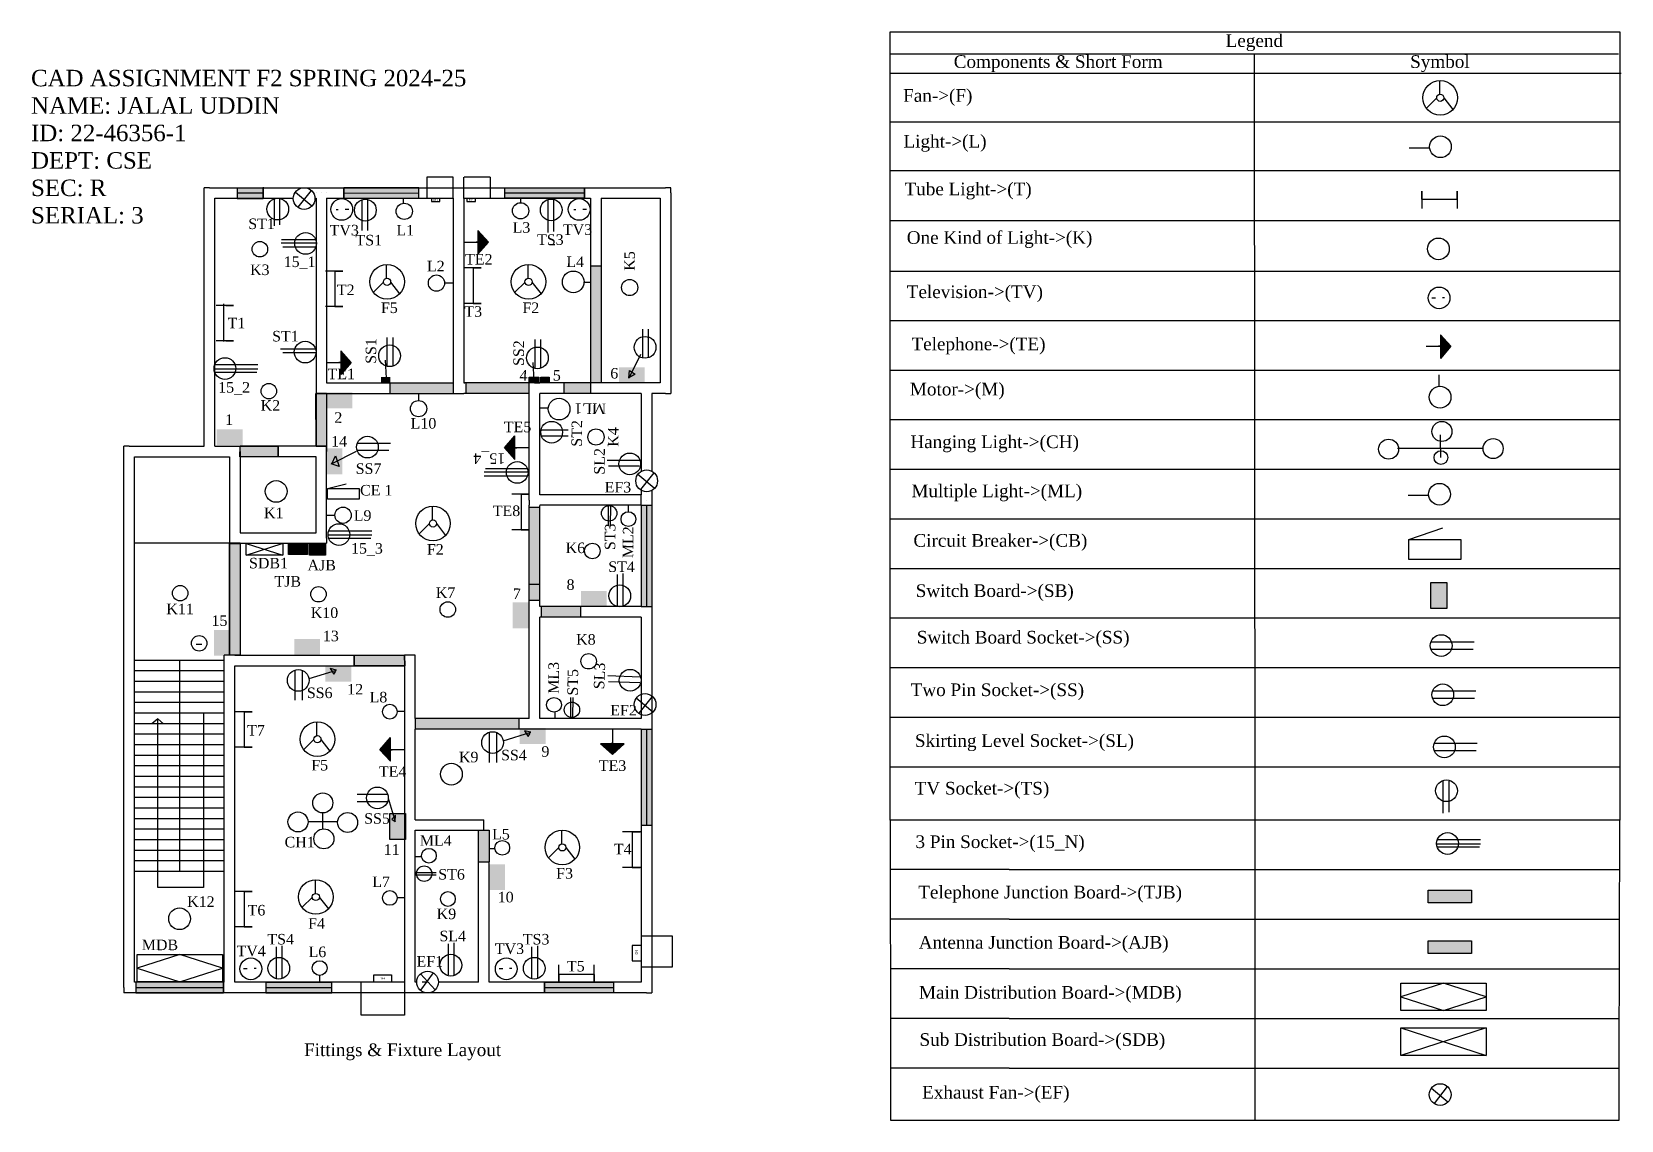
# Model space of a CAD drawing. Header units: inches. Extents: x 781 to 2287, y 288 to 1320.
import ezdxf

# ---------------------------------------------------------------- set-up
doc = ezdxf.new("R2010")
doc.units = ezdxf.units.IN
doc.header["$MEASUREMENT"] = 0
doc.linetypes.add('DASHED', pattern=[0.75, 0.5, -0.25])
doc.styles.get("Standard").update_dxf_attribs({"font": 'Arial.ttf'})

msp = doc.modelspace()

# ---------------------------------------------------------------- texts
at = {"attachment_point": 1}
for s, insert, char_height, width in [('{\\fTimes New Roman|b0|i0|c0|p18;Legend}', (1912.3, 1317.2), 12, 55.5), ('{\\fTimes New Roman|b0|i0|c0|p18;Components & Short Form}', (1654.7, 1297.3), 12, 209.528), ('{\\fTimes New Roman|b0|i0|c0|p18;Symbol}', (2087.1, 1297.3), 12, 209.528), ('{\\fTimes New Roman|b0|i0|c0|p18;Fan->(F)}', (1606.8, 1265.2), 12, 55.5), ('{\\fTimes New Roman|b0|i0|c0|p18;Light->(L)}', (1607.1, 1221.8), 12, 59.568), ('{\\fTimes New Roman|b0|i0|c0|p18;Tube Light->(T)}', (1608.1, 1176.6), 12, 134.107), ('{\\fTimes New Roman|b0|i0|c0|p18;M1}', (1161.8, 1161.2), 2, 18.888), ('{\\fTimes New Roman|b0|i0|c0|p18;M2}', (1195.3, 1161.4), 2, 18.888), ('{\\fTimes New Roman|b0|i0|c0|p18;ST1}', (986.4, 1142.6), 10, 31.659), ('{\\fTimes New Roman|b0|i0|c0|p18;TV3}', (1063.5, 1136.6), 10, 31.659), ('{\\fTimes New Roman|b0|i0|c0|p18;L1}', (1126.7, 1136.5), 10, 31.659), ('{\\fTimes New Roman|b0|i0|c0|p18;L3}', (1236.8, 1139.1), 10, 31.659), ('{\\fTimes New Roman|b0|i0|c0|p18;TV3}', (1284.5, 1137.1), 10, 31.659), ('{\\fTimes New Roman|b0|i0|c0|p18;One Kind of Light->(K)}', (1610.2, 1130.6), 12, 226.158), ('{\\fTimes New Roman|b0|i0|c0|p18;TS1}', (1088, 1127.1), 10, 31.659), ('{\\fTimes New Roman|b0|i0|c0|p18;TS3}', (1260, 1127.6), 10, 31.659), ('{\\fTimes New Roman|b0|i0|c0|p18;15_1}', (1019.9, 1106.6), 10, 31.659), ('{\\fTimes New Roman|b0|i0|c0|p18;L2}', (1155.7, 1102.5), 10, 31.659), ('{\\fTimes New Roman|b0|i0|c0|p18;TE2}', (1191.8, 1109), 10, 15.5), ('{\\fTimes New Roman|b0|i0|c0|p18;K3}', (988.1, 1099), 10, 15.5), ('{\\fTimes New Roman|b0|i0|c0|p18;T2}', (1070.3, 1080), 10, 15.5), ('{\\fTimes New Roman|b0|i0|c0|p18;Television->(TV)}', (1610.2, 1079.2), 12, 134.107), ('{\\fTimes New Roman|b0|i0|c0|p18;F5}', (1112.1, 1063), 10, 15.5), ('{\\fTimes New Roman|b0|i0|c0|p18;T3}', (1191.1, 1059.5), 10, 15.5), ('{\\fTimes New Roman|b0|i0|c0|p18;F2}', (1246.1, 1063), 10, 15.5), ('{\\fTimes New Roman|b0|i0|c0|p18;T1}', (966.8, 1048.5), 10, 15.5), ('{\\fTimes New Roman|b0|i0|c0|p18;ST1}', (1009, 1036.1), 10, 31.659), ('{\\fTimes New Roman|b0|i0|c0|p18;Telephone->(TE)}', (1614.7, 1029.7), 12, 134.107), ('{\\fTimes New Roman|b0|i0|c0|p18;TE1}', (1061.5, 1000.3), 10, 15.5), ('{\\fTimes New Roman|b0|i0|c0|p18;15_2}', (957.9, 987.6), 10, 31.659), ('{\\fTimes New Roman|b0|i0|c0|p18;Motor->(M)}', (1613.2, 986.9), 12, 134.107), ('{\\fTimes New Roman|b0|i0|c0|p18;K2}', (998.1, 970.5), 10, 15.5), ('{\\fTimes New Roman|b0|i0|c0|p18;L10}', (1140.2, 953.5), 10, 31.659), ('{\\fTimes New Roman|b0|i0|c0|p18;TE5}', (1228.5, 950.1), 10, 15.5), ('{\\fTimes New Roman|b0|i0|c0|p18;Hanging Light->(CH)}', (1613.6, 937), 12, 156.961), ('{\\fTimes New Roman|b0|i0|c0|p18;SS7}', (1088.2, 910.6), 10, 31.659), ('{\\fTimes New Roman|b0|i0|c0|p18;CE 1}', (1092.3, 890.1), 10, 31.659), ('{\\fTimes New Roman|b0|i0|c0|p18;EF3}', (1324, 893), 10, 15.5), ('{\\fTimes New Roman|b0|i0|c0|p18;Multiple Light->(ML)}', (1614.6, 890.5), 12, 159.247), ('{\\fTimes New Roman|b0|i0|c0|p18;K1}', (1001.3, 868.6), 10, 31.659), ('{\\fTimes New Roman|b0|i0|c0|p18;L9}', (1086.3, 866.1), 10, 31.659), ('{\\fTimes New Roman|b0|i0|c0|p18;TE8}', (1218, 870.6), 10, 15.5), ('{\\fTimes New Roman|b0|i0|c0|p18;Circuit Breaker->(CB)}', (1616.5, 843.5), 12, 163.818), ('{\\fTimes New Roman|b0|i0|c0|p18;15_3}', (1083.7, 835), 10, 31.659), ('{\\fTimes New Roman|b0|i0|c0|p18;F2}', (1155.6, 834), 10, 15.5), ('{\\fTimes New Roman|b0|i0|c0|p18;K6}', (1287.1, 835.5), 10, 15.5), ('{\\fTimes New Roman|b0|i0|c0|p18;SDB1}', (987.1, 821), 10, 31.659), ('{\\fTimes New Roman|b0|i0|c0|p18;AJB}', (1042.5, 819.1), 10, 16.355), ('{\\fTimes New Roman|b0|i0|c0|p18;ST4}', (1327.4, 817.6), 10, 31.659), ('{\\fTimes New Roman|b0|i0|c0|p18;TJB}', (1011.2, 803.7), 10, 16.355), ('{\\fTimes New Roman|b0|i0|c0|p18;8}', (1287.9, 800.6), 10, 31.659), ('{\\fTimes New Roman|b0|i0|c0|p18;K7}', (1164.1, 793), 10, 15.5), ('{\\fTimes New Roman|b0|i0|c0|p18;Switch Board->(SB)}', (1618.7, 795.9), 12, 163.818), ('{\\fTimes New Roman|b0|i0|c0|p18;K11}', (908.8, 777.6), 10, 15.5), ('{\\fTimes New Roman|b0|i0|c0|p18;K10}', (1045.6, 774), 10, 15.5), ('{\\fTimes New Roman|b0|i0|c0|p18;15}', (951.6, 766.5), 10, 15.5), ('{\\fTimes New Roman|b0|i0|c0|p18;13}', (1057.1, 752), 10, 15.5), ('{\\fTimes New Roman|b0|i0|c0|p18;K8}', (1297, 748.7), 10, 15.5), ('{\\fTimes New Roman|b0|i0|c0|p18;Switch Board Socket->(SS)}', (1619.7, 751.8), 12, 195.814), ('{\\fTimes New Roman|b0|i0|c0|p18;SS6}', (1041.9, 698.1), 10, 15.5), ('{\\fTimes New Roman|b0|i0|c0|p18;12}', (1080.1, 701.5), 10, 15.5), ('{\\fTimes New Roman|b0|i0|c0|p18;L8}', (1101.3, 694), 10, 15.5), ('{\\fTimes New Roman|b0|i0|c0|p18;Two Pin Socket->(SS)}', (1613.9, 702), 12, 195.814), ('{\\fTimes New Roman|b0|i0|c0|p18;EF2}', (1329.3, 681.6), 10, 34.402), ('{\\fTimes New Roman|b0|i0|c0|p18;T7}', (985.3, 662.5), 10, 15.5), ('{\\fTimes New Roman|b0|i0|c0|p18;Skirting Level Socket->(SL)}', (1617.9, 653.8), 12, 201.908), ('{\\fTimes New Roman|b0|i0|c0|p18;K9}', (1186, 637.2), 10, 15.5), ('{\\fTimes New Roman|b0|i0|c0|p18;SS4}', (1225.9, 639.1), 10, 15.5), ('{\\fTimes New Roman|b0|i0|c0|p18;9}', (1264.1, 642.5), 10, 15.5), ('{\\fTimes New Roman|b0|i0|c0|p18;F5}', (1046.1, 629.5), 10, 15.5), ('{\\fTimes New Roman|b0|i0|c0|p18;TE4}', (1110.2, 623.5), 10, 15.5), ('{\\fTimes New Roman|b0|i0|c0|p18;TE3}', (1318.5, 629.1), 10, 15.5), ('{\\fTimes New Roman|b0|i0|c0|p18;TV Socket->(TS)}', (1617.7, 608.7), 12, 201.908), ('{\\fTimes New Roman|b0|i0|c0|p18;SS5}', (1096.2, 579), 10, 15.5), ('{\\fTimes New Roman|b0|i0|c0|p18;ML4}', (1148.9, 558.1), 10, 31.659), ('{\\fTimes New Roman|b0|i0|c0|p18;L5}', (1217.4, 564.1), 10, 31.659), ('{\\fTimes New Roman|b0|i0|c0|p18;3 Pin Socket->(15_N)}', (1618.5, 558), 12, 201.908), ('{\\fTimes New Roman|b0|i0|c0|p18;CH1}', (1020.8, 556.6), 10, 15.5), ('{\\fTimes New Roman|b0|i0|c0|p18;11}', (1114.7, 549.5), 10, 15.5), ('{\\fTimes New Roman|b0|i0|c0|p18;T4}', (1332.8, 550), 10, 15.5), ('{\\fTimes New Roman|b0|i0|c0|p18;F3}', (1278.1, 527), 10, 15.5), ('{\\fTimes New Roman|b0|i0|c0|p18;L7}', (1103.8, 519), 10, 15.5), ('{\\fTimes New Roman|b0|i0|c0|p18;ST6}', (1166.4, 526.1), 10, 31.659), ('{\\fTimes New Roman|b0|i0|c0|p18;K12}', (928.5, 500.2), 10, 15.5), ('{\\fTimes New Roman|b0|i0|c0|p18;10}', (1222.7, 504.5), 10, 31.659), ('{\\fTimes New Roman|b0|i0|c0|p18;Telephone Junction Board->(TJB)}', (1621.1, 510.2), 12, 246.544), ('{\\fTimes New Roman|b0|i0|c0|p18;T6}', (985.8, 492.1), 10, 15.5), ('{\\fTimes New Roman|b0|i0|c0|p18;K9}', (1164.9, 488.6), 10, 31.659), ('{\\fTimes New Roman|b0|i0|c0|p18;F4}', (1043.1, 479.5), 10, 15.5), ('{\\fTimes New Roman|b0|i0|c0|p18;SL4}', (1167.5, 467.6), 10, 31.659), ('{\\fTimes New Roman|b0|i0|c0|p18;MDB}', (885.5, 459.2), 10, 15.5), ('{\\fTimes New Roman|b0|i0|c0|p18;TV4}', (975.3, 453.5), 10, 31.659), ('{\\fTimes New Roman|b0|i0|c0|p18;TS4}', (1004.5, 464.6), 10, 31.659), ('{\\fTimes New Roman|b0|i0|c0|p18;L6}', (1043.5, 452.6), 10, 31.659), ('{\\fTimes New Roman|b0|i0|c0|p18;TV3}', (1220, 455.6), 10, 31.659), ('{\\fTimes New Roman|b0|i0|c0|p18;TS3}', (1246.5, 464.6), 10, 31.659), ('{\\fTimes New Roman|b0|i0|c0|p18;Antenna Junction Board->(AJB)}', (1621.5, 462.6), 12, 246.544), ('{\\fTimes New Roman|b0|i0|c0|p18;EF1}', (1145.8, 443.6), 10, 1.876), ('{\\fTimes New Roman|b0|i0|c0|p18;T5}', (1288.3, 439), 10, 15.5), ('{\\fTimes New Roman|b0|i0|c0|p18;M4}', (1111.7, 423.4), 2, 18.888), ('{\\fTimes New Roman|b0|i0|c0|p18;Main Distribution Board->(MDB)}', (1621.8, 415.2), 12, 246.544), ('{\\fTimes New Roman|b0|i0|c0|p18;Sub Distribution Board->(SDB)}', (1622.3, 370.5), 12, 246.544), ('{\\fTimes New Roman|b0|i0|c0|p18;Fittings & Fixture Layout}', (1039.2, 360.8), 12, 405.912), ('{\\fTimes New Roman|b0|i0|c0|p18;Exhaust Fan->(EF)}', (1624.8, 320.5), 12, 246.544)]:
    msp.add_mtext(s, dxfattribs=dict(at, insert=insert, char_height=char_height, width=width))
at = {"insert": (780.6, 1283.5), "char_height": 15.6, "attachment_point": 1}
msp.add_mtext('{\\fTimes New Roman|b0|i0|c0|p18;\\C1;CAD ASSIGNMENT F2 SPRING 2024-25\\PNAME: \\C250;JALAL UDDIN\\P\\C1;ID: \\C250;22-46356-1\\P\\C1;DEPT: \\C250;CSE\\P\\C1;SEC:\\C250; R\\C1;\\PSERIAL: \\C250;3}', dxfattribs=at)
at = {"attachment_point": 1}
for s, insert, char_height, width, rotation in [('{\\fTimes New Roman|b0|i0|c0|p18;L4}', (1287.8, 1106.7), 10, 31.659, 359.4838), ('{\\fTimes New Roman|b0|i0|c0|p18;K5}', (1342.5, 1093.2), 10, 31.659, 89.4838), ('{\\fTimes New Roman|b0|i0|c0|p18;SS1}', (1097.5, 1004.9), 10, 31.659, 89.4838), ('{\\fTimes New Roman|b0|i0|c0|p18;SS2}', (1237.5, 1002.9), 10, 31.659, 89.4838), ('{\\fTimes New Roman|b0|i0|c0|p18;4}', (1243.4, 999), 10, 31.659, 359.4838), ('{\\fTimes New Roman|b0|i0|c0|p18;5}', (1275, 999), 10, 31.659, 359.4838), ('{\\fTimes New Roman|b0|i0|c0|p18;6}', (1329.4, 1001), 10, 31.659, 359.4838), ('{\\fTimes New Roman|b0|i0|c0|p18;ML1}', (1325.4, 957.2), 10, 31.659, 179.4838), ('{\\fTimes New Roman|b0|i0|c0|p18;1}', (964.6, 957), 10, 31.659, 359.4838), ('{\\fTimes New Roman|b0|i0|c0|p18;2}', (1068, 959), 10, 31.659, 359.4838), ('{\\fTimes New Roman|b0|i0|c0|p18;ST2}', (1292.5, 926.4), 10, 31.659, 89.4838), ('{\\fTimes New Roman|b0|i0|c0|p18;14}', (1065, 936.5), 10, 31.659, 359.4838), ('{\\fTimes New Roman|b0|i0|c0|p18;K4}', (1327, 926.4), 10, 31.659, 89.4838), ('{\\fTimes New Roman|b0|i0|c0|p18;15_4}', (1229.9, 910), 10, 31.659, 180), ('{\\fTimes New Roman|b0|i0|c0|p18;SL2}', (1314, 899.9), 10, 31.659, 89.4838), ('{\\fTimes New Roman|b0|i0|c0|p18;ST3}', (1324, 828.4), 10, 31.659, 89.4838), ('{\\fTimes New Roman|b0|i0|c0|p18;ML2}', (1341, 820.7), 10, 31.659, 89.4838), ('{\\fTimes New Roman|b0|i0|c0|p18;7}', (1237.1, 792), 10, 31.659, 359.4838), ('{\\fTimes New Roman|b0|i0|c0|p18;ML3}', (1270.5, 692.2), 10, 31.659, 89.4838), ('{\\fTimes New Roman|b0|i0|c0|p18;ST5}', (1288.7, 690.5), 10, 31.659, 89.4838), ('{\\fTimes New Roman|b0|i0|c0|p18;SL3}', (1313.6, 696.7), 10, 31.659, 87.8389), ('{\\fTimes New Roman|b0|i0|c0|p18;M3}', (1355.2, 449.3), 2, 18.888, 270)]:
    msp.add_mtext(s, dxfattribs=dict(at, insert=insert, char_height=char_height, width=width, rotation=rotation))

# ---------------------------------------------------------------- hatches: boundary and pattern name
h = msp.add_hatch(color=256)
h.set_gradient(color1=(38, 153, 0), color2=(38, 153, 0), tint=0.48)
h.paths.add_polyline_path([(976, 1171.8), (976, 1166.8), (1000.5, 1166.8), (1000.5, 1171.8)])
h = msp.add_hatch(color=256)
h.set_gradient(color1=(38, 153, 0), color2=(38, 153, 0), tint=0.48)
h.paths.add_polyline_path([(976, 1166.8), (976, 1161.8), (1000.5, 1161.8), (1000.5, 1166.8)])
h = msp.add_hatch(color=256)
h.set_gradient(color1=(0, 153, 0), color2=(0, 153, 0), tint=0.48)
h.paths.add_polyline_path([(1148, 1166.8), (1148, 1171.8), (1077, 1171.8), (1077, 1166.7)])
h = msp.add_hatch(color=256)
h.set_gradient(color1=(0, 153, 0), color2=(0, 153, 0), tint=0.48)
h.paths.add_polyline_path([(1148, 1161.8), (1148, 1166.8), (1077, 1166.7), (1077, 1161.8)])
h = msp.add_hatch(color=256)
h.set_gradient(color1=(0, 153, 0), color2=(0, 153, 0), tint=0.48)
h.paths.add_polyline_path([(1305, 1167), (1305, 1171.8), (1229.5, 1171.8), (1229.5, 1167)])
h = msp.add_hatch(color=256)
h.set_gradient(color1=(0, 153, 0), color2=(0, 153, 0), tint=0.48)
h.paths.add_polyline_path([(1305, 1162.2), (1305, 1167), (1229.5, 1167), (1229.5, 1162.2)])
h = msp.add_hatch(color=256)
h.set_gradient(color1=(51, 51, 51), color2=(133, 133, 133), one_color=1, tint=0.52)
h.paths.add_polyline_path([(1204, 1120.2), (1214, 1120.2), (1204, 1131.2)])
h = msp.add_hatch(color=256)
h.set_gradient(color1=(51, 51, 51), color2=(133, 133, 133), one_color=1, tint=0.52)
h.paths.add_polyline_path([(1214, 1120.2), (1204, 1120.2), (1204, 1108.7)])
h = msp.add_hatch(color=256)
h.set_gradient(color1=(153, 153, 0), color2=(153, 153, 0), tint=0.48)
h.paths.add_polyline_path([(1310.6, 1034.8), (1310.6, 986.8), (1320.6, 986.8), (1320.6, 1034.8), (1320.6, 1097.7), (1310.6, 1097.7)])
h = msp.add_hatch(color=256)
h.set_gradient(color1=(51, 51, 51), color2=(133, 133, 133), one_color=1, tint=0.52)
h.paths.add_polyline_path([(2115.7, 1021.5), (2125.7, 1021.5), (2115.7, 1032.5)])
h = msp.add_hatch(color=256)
h.set_gradient(color1=(51, 51, 51), color2=(133, 133, 133), one_color=1, tint=0.52)
h.paths.add_polyline_path([(1074, 1006.2), (1084, 1006.2), (1074, 1017.2)])
h = msp.add_hatch(color=256)
h.set_gradient(color1=(51, 51, 51), color2=(133, 133, 133), one_color=1, tint=0.52)
h.paths.add_polyline_path([(2125.7, 1021.5), (2115.7, 1021.5), (2115.7, 1010)])
h = msp.add_hatch(color=256)
h.set_gradient(color1=(51, 51, 51), color2=(133, 133, 133), one_color=1, tint=0.52)
h.paths.add_polyline_path([(1084, 1006.2), (1074, 1006.2), (1074, 994.7)])
h = msp.add_hatch(color=256)
h.set_gradient(color1=(173, 173, 173), color2=(122, 122, 122), one_color=1, tint=0.48)
h.paths.add_polyline_path([(1337.5, 1001.7), (1337.5, 986.7), (1362, 986.7), (1362, 1001.7)])
h = msp.add_hatch(color=256)
h.set_gradient(color1=(173, 173, 173), color2=(122, 122, 122), one_color=1, tint=0.48)
h.paths.add_polyline_path([(1112, 987.2), (1117, 987.2), (1121, 987.2), (1121, 992.5), (1112, 992.5)])
h = msp.add_hatch(color=256)
h.set_gradient(color1=(153, 153, 0), color2=(153, 153, 0), tint=0.48)
h.paths.add_polyline_path([(1180.6, 976.9), (1180.6, 986.9), (1120.6, 986.9), (1120.6, 976.9)])
h = msp.add_hatch(color=256)
h.set_gradient(color1=(153, 153, 0), color2=(153, 153, 0), tint=0.52)
h.paths.add_polyline_path([(1192.5, 986.8), (1192.5, 976.8), (1238.6, 976.8), (1252.6, 976.8), (1252.6, 986.8), (1238.6, 986.8)])
h = msp.add_hatch(color=256)
h.set_gradient(color1=(173, 173, 173), color2=(122, 122, 122), one_color=1, tint=0.48)
h.paths.add_polyline_path([(1252.6, 986.8), (1257.6, 986.8), (1261.5, 986.8), (1261.5, 992.2), (1252.6, 992.2)])
h = msp.add_hatch(color=256)
h.set_gradient(color1=(173, 173, 173), color2=(122, 122, 122), one_color=1, tint=0.48)
h.paths.add_polyline_path([(1271.5, 986.8), (1271.5, 992.2), (1263.5, 992.2), (1263.5, 986.8)])
h = msp.add_hatch(color=256)
h.set_gradient(color1=(153, 153, 0), color2=(153, 153, 0), tint=0.52)
h.paths.add_polyline_path([(1292.6, 986.8), (1285.5, 986.8), (1285.5, 976.8), (1292.6, 976.8), (1310.6, 976.8), (1310.6, 986.8)])
h = msp.add_hatch(color=256)
h.set_gradient(color1=(153, 153, 0), color2=(153, 153, 0), tint=0.48)
h.paths.add_polyline_path([(1050.6, 926.8), (1060.6, 926.8), (1060.6, 962.8), (1060.6, 976.9), (1050.6, 976.9), (1050.6, 962.8)])
h = msp.add_hatch(color=256)
h.set_gradient(color1=(173, 173, 173), color2=(122, 122, 122), one_color=1, tint=0.48)
h.paths.add_polyline_path([(1060.6, 977.8), (1060.6, 962.8), (1085.1, 962.8), (1085.1, 977.8)])
h = msp.add_hatch(color=256)
h.set_gradient(color1=(173, 173, 173), color2=(122, 122, 122), one_color=1, tint=0.48)
h.paths.add_polyline_path([(956.5, 942.7), (956.5, 927.7), (981, 927.7), (981, 942.7)])
h = msp.add_hatch(color=256)
h.set_gradient(color1=(51, 51, 51), color2=(133, 133, 133), one_color=1, tint=0.52)
h.paths.add_polyline_path([(1229, 925.2), (1239, 925.2), (1239, 936.7)])
h = msp.add_hatch(color=256)
h.set_gradient(color1=(153, 153, 0), color2=(153, 153, 0), tint=0.48)
h.paths.add_polyline_path([(978.6, 926.8), (978.6, 921.8), (978.6, 916.8), (1014.6, 916.8), (1014.6, 926.8)])
h = msp.add_hatch(color=256)
h.set_gradient(color1=(173, 173, 173), color2=(122, 122, 122), one_color=1, tint=0.48)
h.paths.add_polyline_path([(1075.5, 924.7), (1060.5, 924.7), (1060.5, 900.2), (1075.5, 900.2)])
h = msp.add_hatch(color=256)
h.set_gradient(color1=(51, 51, 51), color2=(133, 133, 133), one_color=1, tint=0.52)
h.paths.add_polyline_path([(1239, 925.2), (1229, 925.2), (1239, 914.2)])
h = msp.add_hatch(color=256)
h.set_gradient(color1=(153, 153, 0), color2=(153, 153, 0), tint=0.52)
h.paths.add_polyline_path([(1262.6, 822.8), (1262.6, 868.7), (1252.6, 868.7), (1252.6, 822.8), (1252.6, 780.7), (1262.6, 780.7)])
h = msp.add_hatch(color=256)
h.set_gradient(color1=(38, 153, 0), color2=(0, 153, 0), tint=0.52)
h.paths.add_polyline_path([(1358.6, 774.8), (1368.6, 774.8), (1368.6, 870.8), (1358.6, 870.8)])
h = msp.add_hatch(color=256)
h.set_gradient(color1=(153, 153, 0), color2=(153, 153, 0), tint=0.48)
h.paths.add_polyline_path([(968.6, 728.8), (973.6, 728.8), (978.6, 728.8), (978.6, 812.8), (978.6, 834.8), (968.6, 834.8), (968.6, 812.8)])
h = msp.add_hatch(color=256)
h.set_gradient(color1=(153, 153, 0), color2=(153, 153, 0), tint=0.48)
h.paths.add_polyline_path([(1042.5, 824.2), (1042.5, 834.7), (1024.5, 834.7), (1024.5, 824.2)])
h = msp.add_hatch(color=256)
h.set_gradient(color1=(0, 153, 0), color2=(0, 153, 0), tint=0.48)
h.paths.add_polyline_path([(1044.5, 823.7), (1059.5, 823.7), (1059.5, 834.7), (1044.5, 834.7)])
h = msp.add_hatch(color=256)
h.set_gradient(color1=(173, 173, 173), color2=(122, 122, 122), one_color=1, tint=0.48)
h.paths.add_polyline_path([(1301.5, 789.7), (1301.5, 774.7), (1326, 774.7), (1326, 789.7)])
h = msp.add_hatch(color=256)
h.set_gradient(color1=(173, 173, 173), color2=(122, 122, 122), one_color=1, tint=0.48)
h.paths.add_polyline_path([(2121.7, 797.5), (2106.7, 797.5), (2106.7, 773), (2121.7, 773)])
h = msp.add_hatch(color=256)
h.set_gradient(color1=(173, 173, 173), color2=(122, 122, 122), one_color=1, tint=0.48)
h.paths.add_polyline_path([(1252, 778.7), (1237, 778.7), (1237, 754.2), (1252, 754.2)])
h = msp.add_hatch(color=256)
h.set_gradient(color1=(153, 153, 0), color2=(153, 153, 0), tint=0.52)
h.paths.add_polyline_path([(1292.6, 764.8), (1301.5, 764.8), (1301.5, 774.8), (1292.6, 774.8), (1264, 774.8), (1264, 764.8)])
h = msp.add_hatch(color=256)
h.set_gradient(color1=(173, 173, 173), color2=(122, 122, 122), one_color=1, tint=0.48)
h.paths.add_polyline_path([(969, 752.7), (954, 752.7), (954, 728.2), (969, 728.2)])
h = msp.add_hatch(color=256)
h.set_gradient(color1=(173, 173, 173), color2=(122, 122, 122), one_color=1, tint=0.48)
h.paths.add_polyline_path([(1030, 744.2), (1030, 729.2), (1054.5, 729.2), (1054.5, 744.2)])
h = msp.add_hatch(color=256)
h.set_gradient(color1=(153, 153, 0), color2=(153, 153, 0), tint=0.48)
h.paths.add_polyline_path([(1134.6, 718.8), (1134.5, 728.8), (1086.6, 728.8), (1086.6, 718.8)])
h = msp.add_hatch(color=256)
h.set_gradient(color1=(173, 173, 173), color2=(122, 122, 122), one_color=1, tint=0.48)
h.paths.add_polyline_path([(1059.5, 718.7), (1059.5, 703.7), (1084, 703.7), (1084, 718.7)])
h = msp.add_hatch(color=256)
h.set_gradient(color1=(153, 153, 0), color2=(153, 153, 0), tint=0.52)
h.paths.add_polyline_path([(1204.6, 658.8), (1243, 658.8), (1243, 668.8), (1204.6, 668.8), (1144.6, 668.8), (1144.6, 658.8)])
h = msp.add_hatch(color=256)
h.set_gradient(color1=(51, 51, 51), color2=(133, 133, 133), one_color=1, tint=0.52)
h.paths.add_polyline_path([(1111, 639.2), (1121, 639.2), (1121, 650.7)])
h = msp.add_hatch(color=256)
h.set_gradient(color1=(173, 173, 173), color2=(122, 122, 122), one_color=1, tint=0.48)
h.paths.add_polyline_path([(1243.5, 659.7), (1243.5, 644.7), (1268, 644.7), (1268, 659.7)])
h = msp.add_hatch(color=256)
h.set_gradient(color1=(76, 153, 0), color2=(38, 153, 0), tint=0.52)
h.paths.add_polyline_path([(1368.6, 658.8), (1358.6, 658.8), (1358.6, 567.8), (1368.6, 567.8)])
h = msp.add_hatch(color=256)
h.set_gradient(color1=(51, 51, 51), color2=(133, 133, 133), one_color=1, tint=0.52)
h.paths.add_polyline_path([(1121, 639.2), (1111, 639.2), (1121, 628.2)])
h = msp.add_hatch(color=256)
h.set_gradient(color1=(51, 51, 51), color2=(133, 133, 133), one_color=1, tint=0.52)
h.paths.add_polyline_path([(1331.5, 634.7), (1331.5, 644.7), (1320, 644.7)])
h = msp.add_hatch(color=256)
h.set_gradient(color1=(51, 51, 51), color2=(133, 133, 133), one_color=1, tint=0.52)
h.paths.add_polyline_path([(1331.5, 644.7), (1331.5, 634.7), (1342.5, 644.7)])
h = msp.add_hatch(color=256)
h.set_gradient(color1=(173, 173, 173), color2=(122, 122, 122), one_color=1, tint=0.48)
h.paths.add_polyline_path([(1135.5, 578.7), (1120.5, 578.7), (1120.5, 554.2), (1135.5, 554.2)])
h = msp.add_hatch(color=256)
h.set_gradient(color1=(153, 153, 0), color2=(153, 153, 0), tint=0.52)
h.paths.add_polyline_path([(1204.6, 532.8), (1214.6, 532.8), (1214.5, 562.8), (1209.6, 562.8), (1204.6, 562.8)])
h = msp.add_hatch(color=256)
h.set_gradient(color1=(173, 173, 173), color2=(122, 122, 122), one_color=1, tint=0.48)
h.paths.add_polyline_path([(1229.5, 530.7), (1214.5, 530.7), (1214.5, 506.2), (1229.5, 506.2)])
h = msp.add_hatch(color=256)
h.set_gradient(color1=(204, 204, 0), color2=(245, 245, 0), one_color=1, tint=0.48)
h.paths.add_polyline_path([(2145.2, 494), (2145.2, 506), (2104.2, 506), (2104.2, 494)])
h = msp.add_hatch(color=256)
h.set_gradient(color1=(0, 191, 255), color2=(0, 184, 245), one_color=1, tint=0.48)
h.paths.add_polyline_path([(2145.2, 446), (2145.2, 458), (2104.2, 458), (2104.2, 446)])
h = msp.add_hatch(color=256)
h.set_gradient(color1=(38, 153, 0), color2=(38, 153, 0), tint=0.48)
h.paths.add_polyline_path([(963, 413.8), (963, 418.8), (880, 418.8), (880, 413.8)])
h = msp.add_hatch(color=256)
h.set_gradient(color1=(38, 153, 0), color2=(38, 153, 0), tint=0.48)
h.paths.add_polyline_path([(880, 413.8), (880, 408.8), (963, 408.8), (963, 413.8)])
h = msp.add_hatch(color=256)
h.set_gradient(color1=(38, 153, 0), color2=(38, 153, 0), tint=0.48)
h.paths.add_polyline_path([(1003, 418.7), (1003, 408.8), (1065.5, 408.8), (1065.5, 418.7)])
h = msp.add_hatch(color=256)
h.set_gradient(color1=(76, 153, 0), color2=(38, 153, 0), tint=0.52)
h.paths.add_polyline_path([(1267, 418.8), (1267, 408.8), (1332.5, 408.8), (1332.5, 418.8)])

# ---------------------------------------------------------------- linework, layer by layer
for p, q in [((1594.4, 1298.7), (2284.4, 1298.7)), ((1939.4, 1298.7), (1940.1, 572.5)), ((1594.4, 1280.4), (2287, 1280.4)), ((2115.2, 1260.1), (2115.2, 1273.1)), ((2112.4, 1256.9), (2102.6, 1247.3)), ((2118.9, 1256.9), (2127.5, 1245.8)), ((1594.7, 1234.2), (2285.4, 1234.2)), ((2105.5, 1209.4), (2086.1, 1209.4)), ((1594.7, 1188.1), (2285.4, 1188.1)), ((944.6, 1166.8), (944.6, 1171.8)), ((949.6, 1171.8), (944.6, 1171.8)), ((944.6, 926.8), (944.6, 1166.8)), ((949.6, 1171.8), (973.6, 1171.8)), ((954.6, 1161.8), (973.6, 1161.8)), ((954.6, 926.8), (954.6, 1161.8)), ((973.6, 1171.8), (1055.6, 1171.8)), ((973.6, 1161.8), (1029, 1161.8)), ((976, 1171.8), (976, 1161.8)), ((976, 1171.8), (976, 1161.8)), ((976, 1166.8), (1000.5, 1166.8)), ((976, 1166.8), (1000.5, 1166.8)), ((976, 1161.7), (1000.5, 1161.7)), ((1000.5, 1172.2), (1000.5, 1162.2)), ((1000.5, 1162.2), (1000.5, 1171.8)), ((1011, 1161.7), (1011, 1135.7)), ((1016, 1161.7), (1016, 1136.7)), ((1031, 1167.7), (1046.5, 1154.7)), ((1046, 1169.2), (1033.5, 1153.2)), ((1049.6, 1161.8), (1050.6, 1161.8)), ((1050.6, 1161.8), (1050.6, 962.8)), ((1050.6, 1161.8), (1050.6, 981.9)), ((1055.6, 1171.8), (1185.6, 1171.8)), ((1060.6, 1161.8), (1180.6, 1161.8)), ((1060.6, 1161.8), (1060.6, 986.9)), ((1077, 1161.7), (1077, 1171.8)), ((1148, 1171.8), (1077, 1171.8)), ((1077, 1171.8), (1077, 1161.7)), ((1077, 1166.7), (1148, 1166.8)), ((1077, 1166.7), (1148, 1166.8)), ((1077, 1161.7), (1148, 1161.8)), ((1094, 1160.7), (1094, 1131.2)), ((1099.5, 1160.2), (1099.5, 1131.2)), ((1133.5, 1157.2), (1133.5, 1161.7)), ((1148, 1161.8), (1148, 1171.8)), ((1148, 1166.8), (1148, 1171.8)), ((1148, 1161.8), (1148, 1171.8)), ((1160, 1161.7), (1160, 1158.7)), ((1168, 1158.7), (1168, 1161.7)), ((1180.6, 1161.8), (1180.6, 976.8)), ((1185.6, 1171.8), (1315.6, 1171.8)), ((1190.6, 1161.8), (1310.6, 1161.8)), ((1190.6, 1161.8), (1190.6, 986.8)), ((1193.5, 1161.8), (1193.5, 1158.8)), ((1201.5, 1158.8), (1201.5, 1161.8)), ((1229.5, 1162.2), (1229.5, 1171.8)), ((1229.5, 1167), (1305, 1167)), ((1229.5, 1167), (1305, 1167)), ((1229.5, 1162.2), (1229.5, 1167)), ((1229.5, 1162.2), (1305, 1162.2)), ((1244.5, 1157.7), (1244.5, 1162.2)), ((1270.1, 1159.9), (1270.1, 1129.4)), ((1275.6, 1159.9), (1275.6, 1130.4)), ((1305, 1171.8), (1305, 1162.2)), ((1305, 1162.2), (1305, 1171.8)), ((1310.6, 1161.8), (1310.6, 1034.8)), ((1315.6, 1171.8), (1381.6, 1171.8)), ((1320.6, 1161.8), (1376.6, 1161.8)), ((1320.6, 1161.8), (1320.6, 1034.8)), ((1376.6, 1161.8), (1376.6, 986.8)), ((1386.6, 1171.8), (1381.6, 1171.8)), ((1386.6, 1166.8), (1386.6, 1171.8)), ((1386.6, 1166.8), (1386.6, 981.8)), ((2098.2, 1161), (2098.2, 1168.5)), ((2098.2, 1168.5), (2098.2, 1152)), ((2098.2, 1161), (2131.7, 1161)), ((2131.7, 1161), (2131.7, 1168.5)), ((2131.7, 1168.5), (2131.7, 1152)), ((2131.7, 1161), (2131.7, 1161)), ((1069.7, 1151), (1071.7, 1151)), ((1081.7, 1151), (1078.2, 1151)), ((1160, 1158.7), (1168, 1158.7)), ((1193.5, 1158.8), (1201.5, 1158.8)), ((1294.7, 1151), (1296.7, 1151)), ((1306.7, 1151), (1303.2, 1151)), ((1214, 1120.2), (1204, 1131.2)), ((1204, 1131.2), (1204, 1108.7)), ((1594.7, 1140.6), (2285.4, 1140.6)), ((1050.5, 1119.3), (1017.5, 1119.3)), ((1050.5, 1122.3), (1018, 1122.3)), ((1050.5, 1115.3), (1019, 1115.3)), ((1190.5, 1120.2), (1214, 1120.2)), ((1214, 1120.2), (1202.3, 1120.2)), ((1214, 1120.2), (1204, 1108.7)), ((1271.7, 1118.1), (1276.7, 1118.1)), ((1076, 1092.7), (1059.5, 1092.7)), ((1068.5, 1092.7), (1068.5, 1059.2)), ((1068.5, 1092.7), (1076, 1092.7)), ((1117.5, 1085.6), (1117.5, 1098.7)), ((1207, 1095.7), (1190.5, 1095.7)), ((1199.5, 1095.7), (1199.5, 1062.2)), ((1199.5, 1095.7), (1207, 1095.7)), ((1251.5, 1085.6), (1251.5, 1098.7)), ((1310.5, 1097.7), (1320.6, 1097.7)), ((1594.7, 1092.7), (2285.4, 1092.7)), ((1114.6, 1082.4), (1104.9, 1072.8)), ((1121.1, 1082.4), (1129.8, 1071.3)), ((1173, 1081.7), (1181, 1081.7)), ((1248.6, 1082.4), (1238.9, 1072.8)), ((1255.1, 1082.4), (1263.8, 1071.3)), ((1304, 1082.2), (1311, 1082.2)), ((972.5, 1060.2), (956, 1060.2)), ((963, 1061.7), (963, 1025.9)), ((965, 1060.2), (972.5, 1060.2)), ((1076, 1059.2), (1059.5, 1059.2)), ((1068.5, 1059.2), (1068.5, 1059.2)), ((1068.5, 1059.2), (1076, 1059.2)), ((1207, 1062.2), (1190.5, 1062.2)), ((1199.5, 1062.2), (1199.5, 1062.2)), ((1199.5, 1062.2), (1207, 1062.2)), ((2107.7, 1067.5), (2111.2, 1067.5)), ((2119.7, 1067.5), (2117.7, 1067.5)), ((1594.7, 1046), (2285.4, 1046)), ((972.5, 1026.7), (956, 1026.7)), ((965, 1026.7), (965, 1026.7)), ((965, 1026.7), (972.5, 1026.7)), ((1118.1, 1002.4), (1118.1, 1029.8)), ((1123.6, 1003.3), (1123.6, 1029.8)), ((1258.1, 1000.4), (1258.1, 1027.8)), ((1263.6, 1001.3), (1263.6, 1027.8)), ((1310.6, 1034.8), (1310.6, 986.8)), ((1310.6, 1034.8), (1310.6, 986.8)), ((1320.6, 1034.8), (1320.6, 986.8)), ((1320.6, 1034.8), (1320.6, 986.8)), ((1360.1, 1010.4), (1360.1, 1037.8)), ((1365.6, 1011.3), (1365.6, 1037.8)), ((2125.7, 1021.5), (2115.7, 1032.5)), ((2115.7, 1032.5), (2115.7, 1010)), ((1049.5, 1018.7), (1017, 1018.7)), ((1050.5, 1015.2), (1019, 1015.2)), ((1084, 1006.2), (1074, 1017.2)), ((1074, 1017.2), (1074, 994.7)), ((1358, 1013.7), (1347, 991.2)), ((2102.2, 1021.5), (2125.7, 1021.5)), ((2125.7, 1021.5), (2113.9, 1021.5)), ((2125.7, 1021.5), (2115.7, 1010)), ((954.5, 1004.1), (995.5, 1004.1)), ((954.5, 1000.1), (995.5, 1000.1)), ((954.5, 997.1), (994.5, 997.1)), ((1060.5, 1006.2), (1084, 1006.2)), ((1084, 1006.2), (1072.3, 1006.2)), ((1084, 1006.2), (1074, 994.7)), ((1116, 1008.2), (1117, 991.2)), ((1256, 1006.2), (1257, 989.2)), ((1347, 991.2), (1347.5, 998.7)), ((1353, 995.2), (1347, 991.7)), ((1347.5, 998.7), (1353, 995.2)), ((1594.7, 999), (2285.4, 999)), ((2114.7, 984), (2114.7, 994.5)), ((1060.6, 986.9), (1120.6, 986.9)), ((1119, 990.7), (1115, 990.7)), ((1115, 990.7), (1117, 988.7)), ((1117, 991.2), (1117, 988.7)), ((1117, 988.7), (1119, 990.7)), ((1120.6, 986.9), (1120.6, 976.9)), ((1120.6, 986.9), (1180.6, 986.9)), ((1190.6, 986.9), (1191.5, 986.9)), ((1238.6, 986.8), (1190.6, 986.8)), ((1192.5, 986.8), (1192.5, 976.8)), ((1257.6, 986.8), (1238.6, 986.8)), ((1252.6, 986.8), (1252.6, 992.2)), ((1252.6, 992.2), (1261.5, 992.2)), ((1252.6, 976.8), (1252.6, 986.8)), ((1258, 991.2), (1255, 991.2)), ((1255, 991.2), (1257, 989.2)), ((1257, 989.2), (1258, 991.2)), ((1257.6, 986.8), (1262.6, 986.8)), ((1261.5, 992.2), (1261.5, 986.8)), ((1292.6, 986.8), (1262.6, 986.8)), ((1263.5, 986.8), (1263.5, 992.2)), ((1263.5, 992.2), (1271.5, 992.2)), ((1265.5, 986.8), (1265.5, 986.7)), ((1271.5, 992.2), (1271.5, 986.8)), ((1285.5, 976.8), (1285.5, 986.8)), ((1363.6, 986.8), (1292.6, 986.8)), ((1310.6, 986.8), (1310.6, 976.7)), ((1376.6, 986.8), (1363.6, 986.8)), ((1386.6, 981.8), (1386.6, 976.8)), ((1060.6, 976.9), (1050.5, 976.9)), ((1050.5, 976.9), (1060.6, 976.9)), ((1050.6, 926.8), (1050.5, 976.9)), ((1060.6, 976.9), (1060.6, 962.8)), ((1060.6, 976.9), (1120.6, 976.9)), ((1060.6, 976.9), (1060.6, 926.8)), ((1120.6, 976.9), (1180.6, 976.9)), ((1148, 970.2), (1148, 977.2)), ((1180.6, 976.8), (1190.6, 976.8)), ((1238.6, 976.8), (1190.6, 976.8)), ((1252.6, 976.8), (1238.6, 976.8)), ((1252.6, 875.8), (1252.6, 976.8)), ((1292.6, 976.8), (1262.5, 976.8)), ((1262.6, 880.8), (1262.6, 976.8)), ((1358.6, 976.8), (1292.6, 976.8)), ((1358.6, 976.8), (1358.6, 902.8)), ((1381.6, 976.8), (1368.6, 976.8)), ((1368.6, 976.8), (1368.6, 903.1)), ((1381.6, 976.8), (1386.6, 976.8)), ((1050.6, 962.8), (1050.6, 926.8)), ((1060.6, 962.8), (1060.6, 921.8)), ((1270.5, 962.7), (1262.5, 962.7)), ((1594.7, 952), (2285.4, 952)), ((1229, 925.2), (1239, 936.7)), ((1239, 914.2), (1239, 936.7)), ((1264.6, 942.2), (1289.5, 942.2)), ((1264.6, 936.7), (1289.5, 936.7)), ((2115.7, 925), (2115.7, 937.5)), ((868.6, 921.8), (868.6, 926.8)), ((873.6, 926.8), (868.6, 926.8)), ((868.6, 839.8), (868.6, 921.8)), ((873.6, 926.8), (944.6, 926.8)), ((954.6, 926.8), (973.6, 926.8)), ((973.6, 926.8), (978.6, 926.8)), ((978.5, 916.8), (978.6, 926.8)), ((978.6, 921.8), (978.6, 926.8)), ((1014.6, 926.8), (978.6, 926.8)), ((978.6, 926.8), (1014.6, 926.8)), ((978.6, 921.8), (978.6, 844.8)), ((1050.6, 926.8), (1014.6, 926.8)), ((1014.6, 916.8), (1014.6, 926.8)), ((1014.6, 926.8), (1014.6, 916.8)), ((1050.6, 926.8), (1060.6, 926.8)), ((1060.6, 926.8), (1050.6, 926.8)), ((1060.6, 921.8), (1060.6, 926.8)), ((1060.6, 839.8), (1060.6, 921.8)), ((1088.5, 921.7), (1065.5, 910.2)), ((1089.5, 929.7), (1121, 929.7)), ((1089.5, 923.2), (1119.5, 923.2)), ((1252.5, 925.2), (1229, 925.2)), ((1229, 925.2), (1240.8, 925.2)), ((1229, 925.2), (1239, 914.2)), ((2075.2, 925), (2156.2, 925)), ((2115.7, 925), (2115.7, 916)), ((878.6, 839.8), (878.6, 916.8)), ((878.6, 916.8), (949.6, 916.8)), ((949.6, 916.8), (968.6, 916.8)), ((968.6, 916.8), (968.6, 812.8)), ((1014.6, 916.8), (978.5, 916.8)), ((1014.6, 916.8), (978.5, 916.8)), ((1050.6, 916.8), (1014.6, 916.8)), ((1050.6, 844.8), (1050.6, 916.8)), ((1072.5, 907.7), (1065, 910.2)), ((1065.5, 910.2), (1069, 917.7)), ((1069, 917.7), (1072.5, 907.7)), ((1251, 905.3), (1211, 905.3)), ((1357, 913.3), (1326.5, 913.3)), ((1357, 907.8), (1327.5, 907.8)), ((1594.7, 905), (2285.4, 905)), ((1061.5, 886.7), (1079, 891.2)), ((1251, 902.3), (1210, 902.3)), ((1251, 898.3), (1210, 898.3)), ((1355.5, 900.2), (1371, 887.2)), ((1370.5, 901.7), (1358, 885.7)), ((1252.5, 881.2), (1236, 881.2)), ((1245, 881.2), (1245, 847.7)), ((1245, 881.2), (1252.5, 881.2)), ((1252.6, 875.8), (1252.6, 870.8)), ((1358.6, 880.8), (1262.6, 880.8)), ((1358.5, 871.2), (1358.5, 880.7)), ((1358.6, 886.4), (1358.6, 880.8)), ((1368.6, 884.8), (1368.6, 875.8)), ((1368.6, 875.8), (1368.6, 769.8)), ((2104.6, 880.1), (2085.2, 880.1)), ((1068.5, 861.2), (1060.5, 861.2)), ((1161, 856.6), (1161, 869.7)), ((1252.6, 822.8), (1252.6, 870.8)), ((1262.5, 868.7), (1252.6, 868.7)), ((1358.6, 870.8), (1262.5, 870.8)), ((1262.6, 822.8), (1262.6, 870.7)), ((1327.4, 870.2), (1327.2, 851.7)), ((1329.4, 870.2), (1329.2, 851.7)), ((1346.5, 864.7), (1346.5, 870.7)), ((1358.6, 870.8), (1358.6, 774.8)), ((1358.6, 870.8), (1368.5, 870.8)), ((1363.5, 870.8), (1363.5, 774.8)), ((978.6, 844.8), (1050.6, 844.8)), ((1062.5, 846.7), (1103.5, 846.7)), ((1158.1, 853.4), (1148.4, 843.8)), ((1164.6, 853.4), (1173.3, 842.3)), ((1252.5, 847.7), (1236, 847.7)), ((1245, 847.7), (1245, 847.7)), ((1245, 847.7), (1252.5, 847.7)), ((1594.7, 858), (2285.4, 858)), ((2085.7, 838.5), (2118.2, 849.5)), ((868.6, 723.8), (868.6, 839.8)), ((978.6, 834.8), (878.5, 834.8)), ((878.6, 723.8), (878.6, 839.8)), ((968.6, 728.8), (968.6, 834.7)), ((968.6, 834.7), (978.5, 834.7)), ((978.6, 834.8), (1055.6, 834.8)), ((978.6, 834.8), (978.6, 812.8)), ((978.6, 834.8), (978.6, 728.8)), ((984.5, 834.7), (1019, 823.7)), ((984.5, 823.7), (1018.5, 834.7)), ((1055.6, 834.8), (1060.5, 834.8)), ((1060.6, 839.8), (1060.5, 834.8)), ((1062.5, 842.7), (1103.5, 842.7)), ((1062.5, 839.7), (1102.5, 839.7)), ((1252.6, 668.8), (1252.6, 822.8)), ((1262.6, 774.8), (1262.6, 822.8)), ((968.6, 812.8), (968.6, 728.8)), ((978.6, 812.8), (978.6, 728.8)), ((1336.1, 775.8), (1336.1, 805.3)), ((1341.6, 775.8), (1341.6, 806.3)), ((1594.7, 811), (2285.4, 811)), ((1262.5, 795.7), (1252.5, 795.7)), ((1262.5, 780.7), (1252.5, 780.7)), ((1292.6, 774.8), (1262.6, 774.8)), ((1264, 774.8), (1264, 764.8)), ((1358.6, 774.8), (1292.6, 774.8)), ((1301.5, 764.8), (1301.5, 774.8)), ((1358.6, 774.8), (1368.5, 774.8)), ((1368.6, 769.8), (1368.6, 663.8)), ((1262.6, 668.8), (1262.6, 764.8)), ((1292.6, 764.8), (1262.6, 764.8)), ((1358.6, 764.8), (1292.6, 764.8)), ((1358.6, 764.8), (1358.6, 668.8)), ((1594.7, 764), (2285.4, 764)), ((937, 739.2), (942.5, 739.2)), ((2106.7, 741.5), (2147.7, 741.5)), ((868.6, 413.8), (868.6, 723.8)), ((878.6, 418.8), (878.6, 723.8)), ((963.6, 723.8), (878.6, 723.8)), ((878.6, 723.8), (878.6, 723.8)), ((878.6, 723.8), (878.6, 723.8)), ((878.6, 723.8), (878.6, 723.8)), ((921.1, 723.8), (921.1, 523.8)), ((973.6, 728.8), (963.6, 728.8)), ((963.6, 723.8), (963.6, 728.8)), ((963.6, 418.8), (963.6, 723.8)), ((978.6, 728.8), (968.6, 728.8)), ((973.6, 728.8), (1086.6, 728.8)), ((1086.6, 728.8), (1134.5, 728.8)), ((1086.6, 728.8), (1134.5, 728.8)), ((1086.6, 718.8), (1086.6, 728.8)), ((1144.6, 728.8), (1134.5, 728.8)), ((1134.6, 718.8), (1134.5, 728.8)), ((1134.5, 728.8), (1134.6, 718.8)), ((1144.6, 723.8), (1144.6, 728.8)), ((2106.7, 734.5), (2146.7, 734.5)), ((963.6, 713.8), (878.6, 713.8)), ((973.6, 418.8), (973.6, 718.8)), ((973.6, 718.8), (1086.6, 718.8)), ((1030.5, 714.7), (1030.5, 686.2)), ((1037.5, 714.7), (1037.5, 686.2)), ((1044, 706.7), (1070, 714.7)), ((1070, 714.7), (1064, 716.2)), ((1064, 716.2), (1067.5, 710.7)), ((1067.5, 710.7), (1069.5, 713.7)), ((1086.6, 718.8), (1135, 718.8)), ((1134.6, 718.8), (1086.6, 718.8)), ((1134.6, 418.8), (1134.6, 718.8)), ((1357.5, 707.9), (1327, 709.1)), ((1594.7, 717), (2285.4, 717)), ((963.6, 703.8), (878.6, 703.8)), ((963.6, 693.8), (878.6, 693.8)), ((1357.3, 702.4), (1327.8, 703.6)), ((2108.2, 695), (2149.2, 695)), ((963.6, 683.8), (878.6, 683.8)), ((1291.9, 670), (1292.1, 688.5)), ((1293.9, 670), (1294.1, 688.5)), ((1354, 688.2), (1369.5, 675.2)), ((1369, 689.7), (1356.5, 673.7)), ((2108.2, 688), (2148.2, 688)), ((963.6, 673.8), (878.6, 673.8)), ((963.6, 663.8), (878.6, 663.8)), ((900.8, 668.4), (894.9, 663.8)), ((900.8, 508.5), (900.8, 668.5)), ((900.8, 668.4), (906, 663.8)), ((944, 673.8), (944, 508.5)), ((990, 675.2), (973.5, 675.2)), ((982.5, 675.2), (982.5, 641.7)), ((982.5, 675.2), (990, 675.2)), ((1051.5, 652.1), (1051.5, 665.1)), ((1127, 675.7), (1134.6, 675.7)), ((1204.6, 668.8), (1144.5, 668.8)), ((1144.6, 668.8), (1144.6, 658.8)), ((1252.6, 668.8), (1204.6, 668.8)), ((1243, 658.8), (1243, 668.8)), ((1358.6, 668.8), (1262.6, 668.8)), ((1276.9, 674.7), (1276.9, 668.7)), ((1368.6, 663.8), (1368.6, 567.8)), ((1594.7, 670), (2285.4, 670)), ((963.6, 653.8), (878.6, 653.8)), ((1048.6, 648.9), (1038.9, 639.3)), ((1055.1, 648.9), (1063.8, 637.8)), ((1111, 639.2), (1121, 650.7)), ((1121, 628.2), (1121, 650.7)), ((1204.6, 658.8), (1144.5, 658.8)), ((1358.6, 658.8), (1204.6, 658.8)), ((1214.5, 655.7), (1214.5, 627.2)), ((1221.5, 655.7), (1221.5, 627.2)), ((1228, 647.7), (1254, 655.7)), ((1254, 655.7), (1248, 657.2)), ((1248, 657.2), (1251.5, 651.7)), ((1251.5, 651.7), (1253.5, 654.7)), ((1331.5, 658.8), (1331.5, 634.7)), ((1358.6, 658.8), (1358.6, 567.8)), ((1358.6, 658.8), (1368.6, 658.8)), ((1363.6, 658.8), (1363.6, 567.8)), ((963.6, 643.8), (878.6, 643.8)), ((963.6, 633.8), (878.6, 633.8)), ((990, 641.7), (973.5, 641.7)), ((982.5, 641.7), (982.5, 641.7)), ((982.5, 641.7), (990, 641.7)), ((1134.5, 639.2), (1111, 639.2)), ((1111, 639.2), (1122.8, 639.2)), ((1111, 639.2), (1121, 628.2)), ((1331.5, 634.7), (1320, 644.7)), ((1342.5, 644.7), (1320, 644.7)), ((1331.5, 634.7), (1331.5, 646.4)), ((1331.5, 634.7), (1342.5, 644.7)), ((2109.7, 645.5), (2150.7, 645.5)), ((2109.7, 638.5), (2149.7, 638.5)), ((963.6, 623.8), (878.6, 623.8)), ((1594.7, 623), (2285.4, 623)), ((963.6, 613.8), (878.6, 613.8)), ((963.6, 603.8), (878.6, 603.8)), ((2118.2, 609.5), (2118.2, 579)), ((2123.7, 609.5), (2123.7, 580)), ((963.6, 593.8), (878.6, 593.8)), ((1118.5, 596.8), (1089.5, 596.8)), ((1118.5, 589.8), (1089.5, 589.8)), ((1119, 593.2), (1125.5, 571.2)), ((963.6, 583.8), (878.6, 583.8)), ((963.6, 573.8), (878.6, 573.8)), ((1057, 570.7), (1057, 579.2)), ((1057, 570.7), (1057, 579.2)), ((1057, 570.7), (1057, 579.2)), ((1057, 564.1), (1057, 579.2)), ((1126, 577.2), (1122.5, 573.2)), ((1122.5, 573.2), (1125.5, 571.2)), ((1125.5, 571.2), (1126, 577.2)), ((1144.6, 572.8), (1209.6, 572.8)), ((1209.6, 562.8), (1209.6, 572.8)), ((1594.4, 572.5), (1594.7, 337.5)), ((1940.1, 572.5), (1940.1, 338)), ((2285.2, 337.5), (2285.7, 572.5)), ((963.6, 563.8), (878.6, 563.8)), ((1057, 570.7), (1043, 570.7)), ((1054.1, 571.3), (1054.1, 571.3)), ((1071, 570.7), (1057, 570.7)), ((1144.6, 562.8), (1209.6, 562.8)), ((1144.6, 418.8), (1144.6, 562.8)), ((1204.6, 532.8), (1204.6, 562.8)), ((1209.6, 562.8), (1214.5, 562.8)), ((1209.6, 562.8), (1209.6, 562.8)), ((1214.5, 562.8), (1214.6, 532.8)), ((1283.5, 549.6), (1283.5, 562.7)), ((1358.5, 561.2), (1341, 561.2)), ((1350, 561.2), (1350, 527.7)), ((1350, 561.2), (1357.5, 561.2)), ((1358.6, 567.8), (1358.6, 418.8)), ((1358.6, 567.8), (1368.6, 567.8)), ((1368.6, 567.8), (1368.6, 413.8)), ((963.6, 553.8), (878.6, 553.8)), ((963.6, 543.8), (878.6, 543.8)), ((1220.1, 545.2), (1214.5, 545.2)), ((1280.6, 546.4), (1270.9, 536.8)), ((1287.1, 546.4), (1295.8, 535.3)), ((2112.7, 554), (2153.7, 554)), ((2112.7, 550), (2153.7, 550)), ((2112.7, 547), (2152.7, 547)), ((963.6, 533.8), (878.6, 533.8)), ((1150.5, 537.7), (1144.5, 537.7)), ((1204.6, 418.8), (1204.6, 532.8)), ((1204.6, 532.8), (1214.6, 532.8)), ((1214.6, 418.8), (1214.6, 532.8)), ((1358.5, 527.7), (1341, 527.7)), ((1350, 527.7), (1350, 527.7)), ((1350, 527.7), (1357.5, 527.7)), ((963.6, 523.8), (878.6, 523.8)), ((1050, 502.6), (1050, 515.6)), ((1146, 522.7), (1164.5, 522.7)), ((1146, 520.7), (1164.5, 520.7)), ((1707.2, 525.5), (1594.7, 525.5)), ((1707.2, 525.5), (2285.2, 525.5)), ((944, 508.5), (900.8, 508.5)), ((990, 504.7), (973.5, 504.7)), ((982.5, 504.7), (982.5, 471.2)), ((982.5, 504.7), (990, 504.7)), ((1047.1, 499.4), (1037.4, 489.8)), ((1053.6, 499.4), (1062.3, 488.3)), ((1127.5, 499.2), (1134.5, 499.2)), ((990, 471.2), (973.5, 471.2)), ((982.5, 471.2), (982.5, 471.2)), ((982.5, 471.2), (990, 471.2)), ((1707.2, 478.5), (1594.7, 478.5)), ((1707.2, 478.5), (2285.2, 478.5)), ((1013.1, 422.8), (1013.1, 452.3)), ((1018.6, 422.8), (1018.6, 453.3)), ((1176.1, 425.8), (1176.1, 455.3)), ((1181.6, 425.8), (1181.6, 456.3)), ((1255.1, 422.8), (1255.1, 452.3)), ((1260.6, 422.8), (1260.6, 453.3)), ((1358.5, 453.7), (1350, 453.7)), ((1350, 453.7), (1350, 439.2)), ((921.5, 445.2), (881, 432.2)), ((962, 432.2), (921.5, 445.2)), ((1350, 439.2), (1358.5, 439.2)), ((881, 432.2), (921.5, 419.2)), ((921.5, 419.2), (962, 432.2)), ((982, 431.7), (985.5, 431.7)), ((994, 431.7), (992, 431.7)), ((1054, 425.2), (1054, 418.7)), ((1105.5, 418.7), (1105.5, 425.7)), ((1105.5, 425.7), (1122, 425.7)), ((1122, 425.7), (1122, 418.7)), ((1161.7, 427.8), (1149.5, 411.3)), ((1149.5, 426.7), (1163.5, 411.7)), ((1224, 431.7), (1227.5, 431.7)), ((1236, 431.7), (1234, 431.7)), ((1280.5, 418.7), (1280.5, 435.2)), ((1314, 426.2), (1280.5, 426.2)), ((1280.5, 426.2), (1280.5, 426.2)), ((1280.5, 426.2), (1280.5, 418.7)), ((1314, 418.7), (1314, 435.2)), ((1314, 426.2), (1314, 418.7)), ((1707.2, 431.5), (1594.7, 431.5)), ((1707.2, 431.5), (2285.2, 431.5)), ((868.6, 413.8), (868.6, 408.8)), ((873.6, 408.8), (868.6, 408.8)), ((973.6, 408.8), (873.6, 408.8)), ((963.6, 418.8), (878.6, 418.8)), ((880, 418.8), (880, 408.8)), ((880, 418.8), (880, 408.8)), ((963, 418.8), (880, 418.8)), ((880, 413.8), (963, 413.8)), ((880, 413.8), (963, 413.8)), ((880, 408.8), (963, 408.8)), ((963, 418.8), (963, 408.8)), ((963, 408.8), (963, 418.8)), ((1134.6, 418.8), (973.6, 418.8)), ((1139.6, 408.8), (973.6, 408.8)), ((1003, 418.7), (1003, 408.7)), ((1065.5, 418.7), (1003, 418.7)), ((1003, 418.7), (1003, 408.7)), ((1065.5, 418.7), (1003, 418.7)), ((1003, 413.7), (1065.5, 413.7)), ((1003, 408.7), (1065.5, 408.7)), ((1003, 408.7), (1065.5, 408.7)), ((1065.5, 408.7), (1065.5, 418.7)), ((1065.5, 408.7), (1065.5, 418.7)), ((1209.6, 408.8), (1139.6, 408.8)), ((1146, 418.8), (1144.6, 418.8)), ((1156.9, 418.8), (1151, 418.8)), ((1204.6, 418.8), (1166.6, 418.8)), ((1363.6, 408.8), (1209.6, 408.8)), ((1358.6, 418.8), (1214.6, 418.8)), ((1267, 418.8), (1267, 408.8)), ((1267, 418.8), (1332.5, 418.8)), ((1267, 408.8), (1267, 418.8)), ((1267, 413.8), (1332.5, 413.8)), ((1332.5, 408.8), (1267, 408.8)), ((1332.5, 418.8), (1332.5, 408.8)), ((1332.5, 418.8), (1332.5, 408.8)), ((1363.6, 408.8), (1368.6, 408.8)), ((1368.6, 413.8), (1368.6, 408.8)), ((2118.7, 418), (2078.2, 405)), ((2159.2, 405), (2118.7, 418)), ((2078.2, 405), (2118.7, 392)), ((2118.7, 392), (2159.2, 405)), ((1707.2, 384.5), (1594.7, 384.5)), ((1707.2, 384.5), (2285.2, 384.5)), ((2078.2, 375.5), (2159.2, 349.5)), ((2159.2, 375.5), (2078.2, 349.5)), ((1707.2, 337.5), (1594.7, 337.5)), ((1594.7, 337.5), (1594.7, 288)), ((1707.2, 337.5), (2285.2, 337.5)), ((1940.1, 338), (1940.1, 288)), ((2285.2, 288), (2285.2, 337.5)), ((2107.2, 318.5), (2122.7, 305.5)), ((2122.2, 320), (2109.7, 304)), ((1594.7, 288), (2285.2, 288))]:
    msp.add_line(p, q)
at = {"linetype": 'DASHED'}
for p, q in [((1180.5, 1181.7), (1155.5, 1181.7)), ((1155.5, 1181.7), (1155.5, 1161.7)), ((1180.5, 1161.7), (1180.5, 1181.7)), ((1190.5, 1161.7), (1190.5, 1181.7)), ((1215.5, 1181.7), (1190.5, 1181.7)), ((1215.5, 1181.7), (1215.5, 1161.7)), ((1050.6, 1166.9), (1050.6, 1166.8)), ((1055.6, 1166.9), (1055.6, 1166.8)), ((1060.6, 1166.9), (1060.6, 1166.8)), ((1060.6, 1161.8), (1060.6, 986.9)), ((868.6, 839.8), (868.6, 921.8)), ((1363.6, 875.8), (1363.6, 875.8)), ((1086.6, 728.8), (1086.6, 718.8)), ((1144.6, 668.8), (1144.6, 723.8)), ((1144.6, 572.8), (1144.6, 658.8)), ((1358.5, 462.7), (1388, 462.7)), ((1388, 462.7), (1388, 433.2)), ((1388, 433.2), (1358.5, 433.2)), ((1093.5, 387.7), (1093.5, 418.7)), ((1134.5, 418.7), (1134.5, 387.7)), ((1134.5, 387.7), (1093.5, 387.7))]:
    msp.add_line(p, q, dxfattribs=at)
for points in [[(1594.4, 1319.6), (2285.7, 1319.6), (2285.7, 572.5), (1594.4, 572.5)], [(1061.5, 886.7), (1091.5, 886.7), (1091.5, 876.7), (1061.5, 876.7)], [(984.5, 834.8), (1019, 834.8), (1019, 823.7), (984.5, 823.7)], [(1024.5, 834.7), (1042.5, 834.7), (1042.5, 824.2), (1024.5, 824.2)], [(1044.5, 834.7), (1059.5, 834.7), (1059.5, 823.7), (1044.5, 823.7)], [(2085.7, 838.5), (2135.2, 838.5), (2135.2, 819.5), (2085.7, 819.5)], [(2106.7, 797.5), (2121.7, 797.5), (2121.7, 773), (2106.7, 773)], [(1120.5, 578.7), (1135.5, 578.7), (1135.5, 554.2), (1120.5, 554.2)], [(2104.2, 506), (2145.2, 506), (2145.2, 494), (2104.2, 494)], [(2104.2, 458), (2145.2, 458), (2145.2, 446), (2104.2, 446)], [(881, 445.2), (962, 445.2), (962, 419.2), (881, 419.2)], [(2078.2, 418), (2159.2, 418), (2159.2, 392), (2078.2, 392)], [(2078.2, 375.5), (2159.2, 375.5), (2159.2, 349.5), (2078.2, 349.5)]]:
    msp.add_lwpolyline(points, close=True)
for centre, radius in [((2115.6, 1257), 16.4), ((2115.6, 1257), 3.39), ((2115.8, 1210.6), 10.3), ((1014.3, 1151.5), 10.3), ((1039.3, 1161.5), 10.3), ((1074.9, 1151.2), 10.3), ((1097.3, 1150.5), 10.3), ((1273.4, 1150.7), 10.3), ((1299.9, 1151.2), 10.3), ((1134.2, 1149.4), 7.7), ((1244.4, 1149.9), 7.7), ((997.4, 1113.5), 7.33), ((1040.7, 1119), 10.3), ((2113.9, 1113.8), 10.3), ((1117.9, 1082.6), 16.4), ((1117.9, 1082.6), 3.39), ((1164.7, 1081.4), 7.7), ((1251.9, 1082.6), 16.4), ((1251.9, 1082.6), 3.39), ((1294.3, 1082.5), 10.3), ((1347.7, 1077.2), 7.7), ((2114.5, 1067.3), 10.3), ((1040.3, 1016), 10.3), ((1362.3, 1020.5), 10.3), ((964.3, 1000.4), 10.3), ((1120.3, 1012.5), 10.3), ((1260.3, 1010.5), 10.3), ((1005.9, 979), 7.33), ((2115.4, 973.3), 10.3), ((1147.7, 962.4), 7.7), ((1280.8, 962), 10.3), ((1273.8, 940), 10.3), ((2117.2, 940.8), 9.5), ((1099.3, 926), 10.3), ((1315.8, 935.5), 7.7), ((2165.7, 924.5), 9.5), ((1347.8, 910), 10.3), ((2066.7, 924), 9.5), ((2116.2, 916), 6.5), ((1241.2, 902), 10.3), ((1363.8, 894), 10.3), ((1012.8, 884), 10.3), ((2114.9, 881.3), 10.3), ((1076.2, 861.4), 7.7), ((1161.4, 853.6), 16.4), ((1328.3, 863.2), 7.32), ((1346.5, 857.7), 7), ((1072.3, 843), 10.3), ((1161.4, 853.6), 3.39), ((1312.4, 827.5), 7.33), ((921.9, 787.5), 7.33), ((1052.9, 786.5), 7.33), ((1338.3, 785), 10.3), ((1175.4, 772), 7.33), ((939.9, 740), 7.33), ((2116.5, 737.8), 10.3), ((1308.8, 723), 7.33), ((1033.8, 704.9), 10.3), ((1348.2, 705), 10.3), ((2118, 691.3), 10.3), ((1120.5, 675.2), 7), ((1276, 681.7), 7), ((1293, 677), 7.32), ((1362.3, 682), 10.3), ((1051.9, 649.1), 16.4), ((1051.9, 649.1), 3.39), ((1217.8, 645.9), 10.3), ((2119.5, 641.8), 10.3), ((1178.8, 616), 10.3), ((1108.7, 593.5), 10.3), ((2121.5, 600.3), 10.3), ((1057, 588.7), 9.5), ((1033.5, 570.7), 9.5), ((1080.5, 570.2), 9.5), ((1058, 554.7), 9.5), ((1283.9, 546.6), 16.4), ((2122.5, 550.3), 10.3), ((1157.5, 538.7), 7), ((1227, 546.2), 7), ((1283.9, 546.6), 3.39), ((1153, 521.7), 7.32), ((1050.4, 499.6), 16.4), ((1050.4, 499.6), 3.39), ((1120.5, 498.7), 7), ((1175.5, 497.7), 7), ((921.3, 479), 10.3), ((988.8, 431.5), 10.3), ((1015.3, 432), 10.3), ((1054, 432.2), 7), ((1178.3, 435), 10.3), ((1230.8, 431.5), 10.3), ((1257.3, 432), 10.3), ((1156.3, 419), 10.3), ((2115.5, 312.3), 10.3)]:
    msp.add_circle(centre, radius)

msp.set_redraw_order([(e.dxf.handle, doc.entitydb.next_handle()) for e in msp.query("TEXT MTEXT ATTDEF DIMENSION ARC_DIMENSION")])  # texts and dimensions are drawn at this point

doc.saveas('drawing.dxf')
